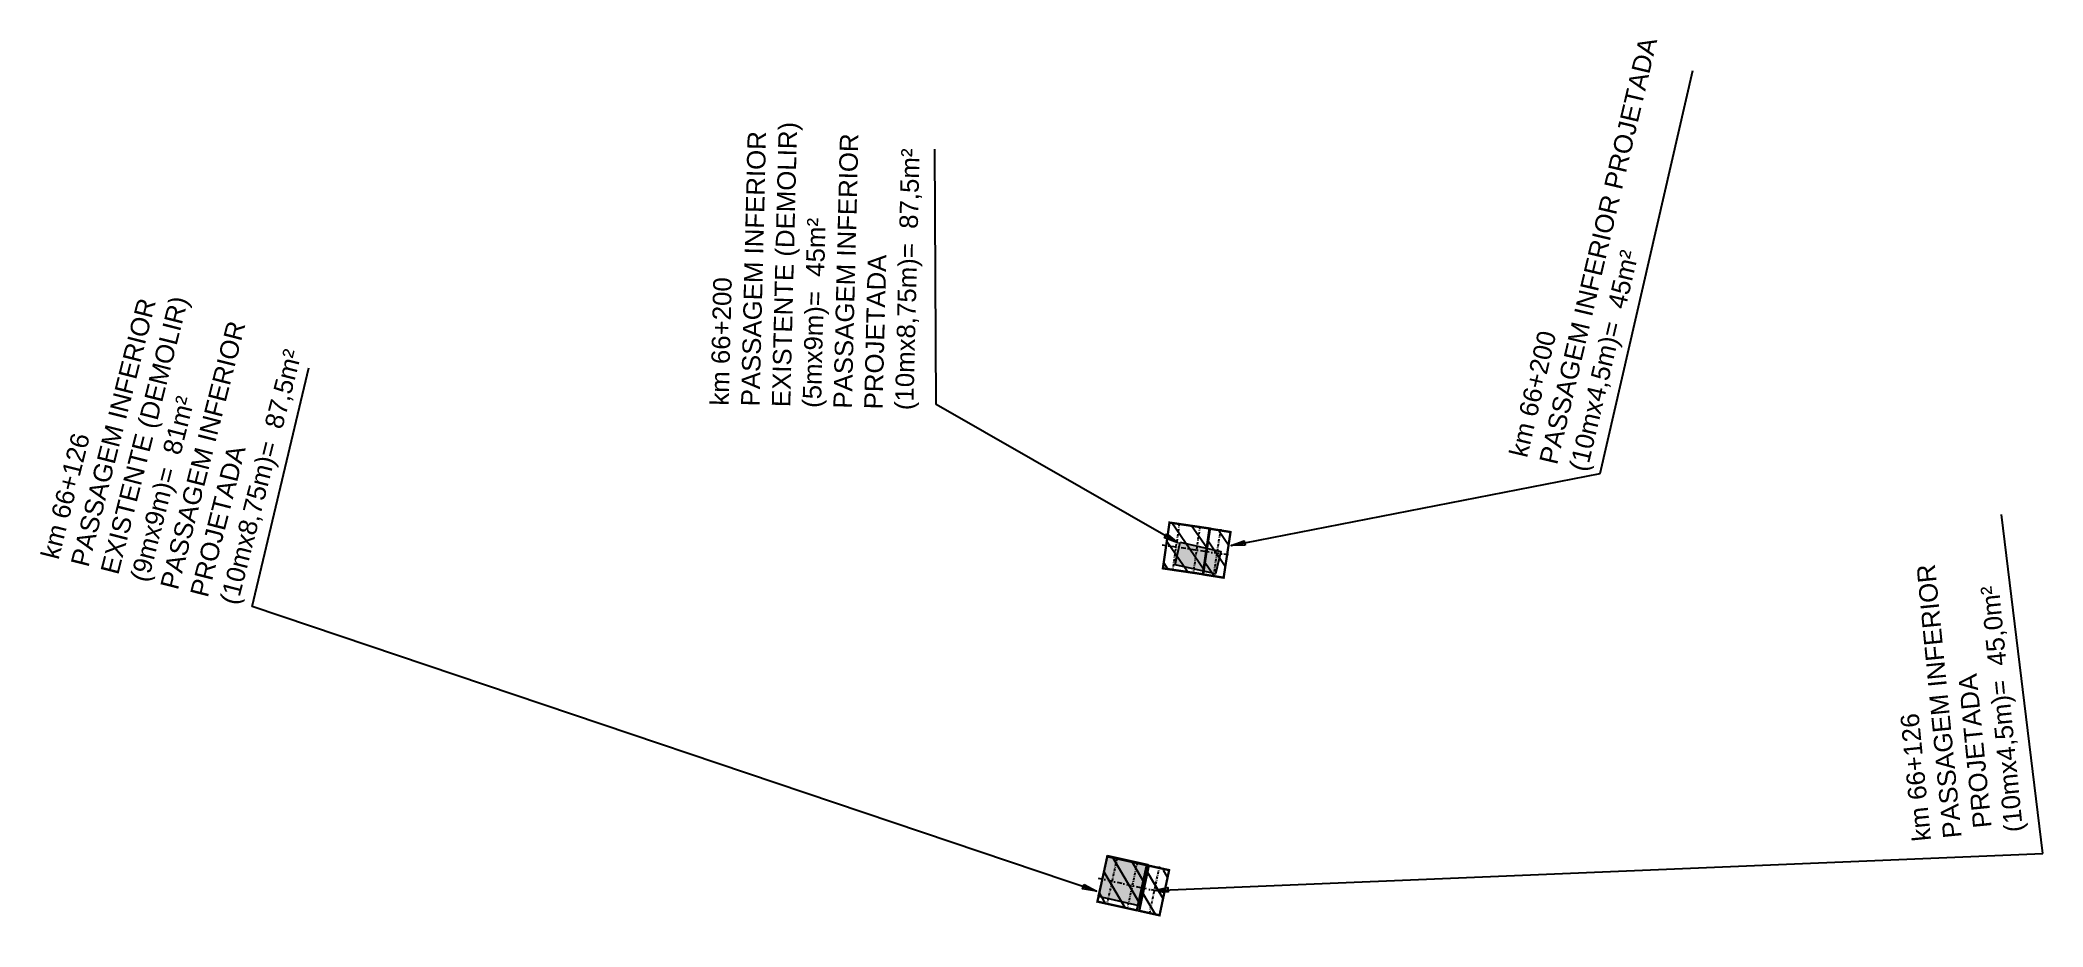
# Model space of a CAD drawing. Header units: metres. Extents: x 288915 to 323983, y 7382661 to 7464883.
# Drawn here: x 304907.4 to 305341.3, y 7437916.2 to 7438108.3 of the extents above; entities that cross this region are included whole.
import ezdxf

# ---------------------------------------------------------------- set-up
doc = ezdxf.new("R2010")
doc.units = ezdxf.units.M
doc.linetypes.add('DASHDOTX2', pattern=[2, 1, -0.5, 0, -0.5])
doc.layers.get('0').update_dxf_attribs({"color": 255})
for name, color, linetype in [('_PASS. INFERIOR A CONSTRUIR', 10, 'Continuous'), ('A-IMAGENS', 255, 'Continuous'), ('EIXO', 1, 'DASHDOTX2'), ('U-HZ-TEXTO-OAE', 2, 'Continuous')]:
    doc.layers.add(name, color=color, linetype=linetype)
doc.layers.add('_PASS. INFERIOR A DEMOLIR', color=10, linetype='Continuous', transparency=0.5)
doc.styles.add('ARIAL', font='arial.ttf')
doc.styles.add('DIM', font='arial.ttf', dxfattribs={"width": 0.8})
doc.dimstyles.new('U-1_2000', dxfattribs={"dimscale": 2, "dimtxt": 1.5, "dimasz": 0.75, "dimexe": 0.75, "dimexo": 0.75, "dimgap": 0.25, "dimtad": 1, "dimzin": 4, "dimtxsty": 'DIM', "dimblk": 'ARCHTICK', "dimcen": 0.7, "dimdle": 0.75, "dimclrd": 256, "dimclre": 256, "dimclrt": 256, "dimaunit": 1, "dimadec": 3, "dimazin": 2, "dimtfac": 1, "dimtofl": 0, "dimtmove": 0, "dimatfit": 3, "dimldrblk": 'CLOSEDBLANK', "dimfxl": 0, "dimtolj": 1, "dimtzin": 0, "dimlwd": -1, "dimlwe": -1, "dimarcsym": 0})

msp = doc.modelspace()

# ---------------------------------------------------------------- texts
at = {"layer": 'U-HZ-TEXTO-OAE', "color": 2, "linetype": 'Continuous', "lineweight": -3, "char_height": 4, "width": 150.2515, "attachment_point": 7, "style": 'ARIAL'}
for s, insert, rotation in [('{\\C256;km 66+200\\P}PASSAGEM INFERIOR{\\C256; PROJETADA \\P}(10mx4,5m)=  45m²{\\C256; }', (305243.67, 7438014.33), 76.7232), ('{\\C256;km 66+200\\P}PASSAGEM INFERIOR{\\C256; \\PEXISTENTE (DEMOLIR) \\P}(5mx9m)=  45m²    {\\C256;\\P}PASSAGEM INFERIOR{\\C256; \\PPROJETADA \\P}(10mx8,75m)=  87,5m²{\\C256; }', (305097.79, 7438028.07, -709), 88.5978), ('{\\C256;km 66+126\\P}PASSAGEM INFERIOR{\\C256; \\PEXISTENTE (DEMOLIR) \\P}(9mx9m)=  81m²    {\\C256;\\P}PASSAGEM INFERIOR{\\C256; \\PPROJETADA \\P}(10mx8,75m)=  87,5m²', (304951.36, 7437985.44, -728.72), 75.7502), ('{\\C256;km 66+126}   {\\C256;\\P}PASSAGEM INFERIOR\\P{\\C256; PROJETADA \\P}(10mx4,5m)=  45,0m²', (305338.16, 7437937.05, -728.72), 95.6184)]:
    msp.add_mtext(s, dxfattribs=dict(at, insert=insert, rotation=rotation))

# ---------------------------------------------------------------- blocks, each defined once
blk = doc.blocks.new('_ArchTick')
at = {"color": 0, "linetype": 'ByBlock', "const_width": 0.15}
blk.add_lwpolyline([(-0.5, -0.5), (0.5, 0.5)], dxfattribs=at)
blk = doc.blocks.new('PI MODULO DUPLO')
at = {"layer": '_PASS. INFERIOR A CONSTRUIR', "lineweight": -3}
h = blk.add_hatch(dxfattribs=at)
h.set_pattern_fill('ANSI31', color=256, angle=25.81050444)
h.paths.add_polyline_path([(320171.36, 7385549.15), (320167.27, 7385556.88), (320176.11, 7385561.59), (320180.2, 7385553.85)])
at = {"layer": '_PASS. INFERIOR A CONSTRUIR', "lineweight": 30, "const_width": 0.5, "flags": 128}
blk.add_lwpolyline([(320171.36, 7385549.15), (320167.27, 7385556.88), (320176.11, 7385561.59), (320180.2, 7385553.85)], close=True, dxfattribs=at)
at = {"layer": 'EIXO', "ltscale": 0.5}
for p, q in [((320177.1, 7385559.7), (320168.26, 7385555)), ((320179.21, 7385555.73), (320170.38, 7385551.03))]:
    blk.add_line(p, q, dxfattribs=at)
at = {"layer": 'EIXO'}
blk.add_line((320171.26, 7385560.04), (320176.17, 7385550.8), dxfattribs=at)
blk = doc.blocks.new('PI SIMPLES 10 - MRS')
at = {"layer": '_PASS. INFERIOR A CONSTRUIR', "lineweight": -3}
h = blk.add_hatch(dxfattribs=at)
h.set_pattern_fill('ANSI31', color=160, angle=-91.3101)
h.set_pattern_definition([(313.68989726, (-6427578.618, 3651798.3033), (2.295807433, 2.1931468785), [])])
h.paths.add_polyline_path([(-62.6, 15.98), (-58.1, 16.01), (-57.95, 6.31), (-62.45, 6.28)])
at = {"layer": '_PASS. INFERIOR A CONSTRUIR', "color": 160, "lineweight": 30, "const_width": 0.5, "flags": 128}
blk.add_lwpolyline([(-62.6, 16.28), (-62.45, 6.28), (-57.95, 6.31), (-58.1, 16.31)], close=True, dxfattribs=at)
at = {"layer": 'EIXO', "color": 160, "ltscale": 0.5}
blk.add_line((-60.36, 16.58), (-60.2, 6.3), dxfattribs=at)
at = {"layer": 'EIXO', "color": 160}
blk.add_line((-57.74, 11.34), (-62.81, 11.25), dxfattribs=at)

# ---------------------------------------------------------------- hatches: boundary and pattern name
at = {"layer": '_PASS. INFERIOR A DEMOLIR'}
h = msp.add_hatch(color=256, dxfattribs=at)
h.dxf.hatch_style = 1
h.paths.add_polyline_path([(305154.39, 7437999.55), (305163.17, 7437997.55), (305162.06, 7437992.68), (305153.29, 7437994.67)])
h = msp.add_hatch(color=256, dxfattribs=at)
h.dxf.hatch_style = 1
h.paths.add_polyline_path([(305138.66, 7437931.65), (305136.66, 7437922.87), (305145.42, 7437920.86), (305147.43, 7437929.63)])

# ---------------------------------------------------------------- linework, layer by layer
at = {"layer": '_PASS. INFERIOR A DEMOLIR', "transparency": 33554687, "elevation": 708.92}
msp.add_lwpolyline([(305154.39, 7437999.55), (305163.17, 7437997.55), (305162.06, 7437992.68), (305153.29, 7437994.67), (305154.39, 7437999.55)], close=True, dxfattribs=at)
at = {"layer": '_PASS. INFERIOR A DEMOLIR', "transparency": 33554687, "elevation": 709.33}
msp.add_lwpolyline([(305138.66, 7437931.65), (305136.66, 7437922.87), (305145.42, 7437920.86), (305147.43, 7437929.63), (305138.66, 7437931.65)], dxfattribs=at)

# ---------------------------------------------------------------- block references
at = {"layer": 'A-IMAGENS'}
for name, p, rotation in [('PI MODULO DUPLO', (6073286.87, 2814406.3, 708.92), 53.76749078116768), ('PI SIMPLES 10 - MRS', (305219.94, 7437976.13, 708.92), 350.5646008118596), ('PI MODULO DUPLO', (5723088.48, 2408532.73), 49.61223734618015), ('PI SIMPLES 10 - MRS', (305205.01, 7437899.68), 347.1387050407513)]:
    msp.add_blockref(name, p, dxfattribs=dict(at, rotation=rotation))

msp.set_redraw_order([(e.dxf.handle, doc.entitydb.next_handle()) for e in msp.query("TEXT MTEXT ATTDEF DIMENSION ARC_DIMENSION")])  # texts and dimensions are drawn at this point

# ---------------------------------------------------------------- leaders
at = {"layer": 'U-HZ-TEXTO-OAE', "color": 2, "linetype": 'Continuous', "lineweight": -3}
for points in [[(305165.43, 7437998.8), (305245.36, 7438014.45), (305265.43, 7438101.67)], [(305153.86, 7437999.41), (305101.54, 7438029.35), (305101.28, 7438084.65)], [(305136.25, 7437923.96), (304953.34, 7437985.64), (304965.66, 7438037.33)], [(305148.76, 7437924.11), (305341.28, 7437932.11), (305332.32, 7438005.53)]]:
    msp.add_leader(points, dimstyle='U-1_2000', override={"dimscale": 1, "dimasz": 3}, dxfattribs=at)

doc.saveas('drawing.dxf')
